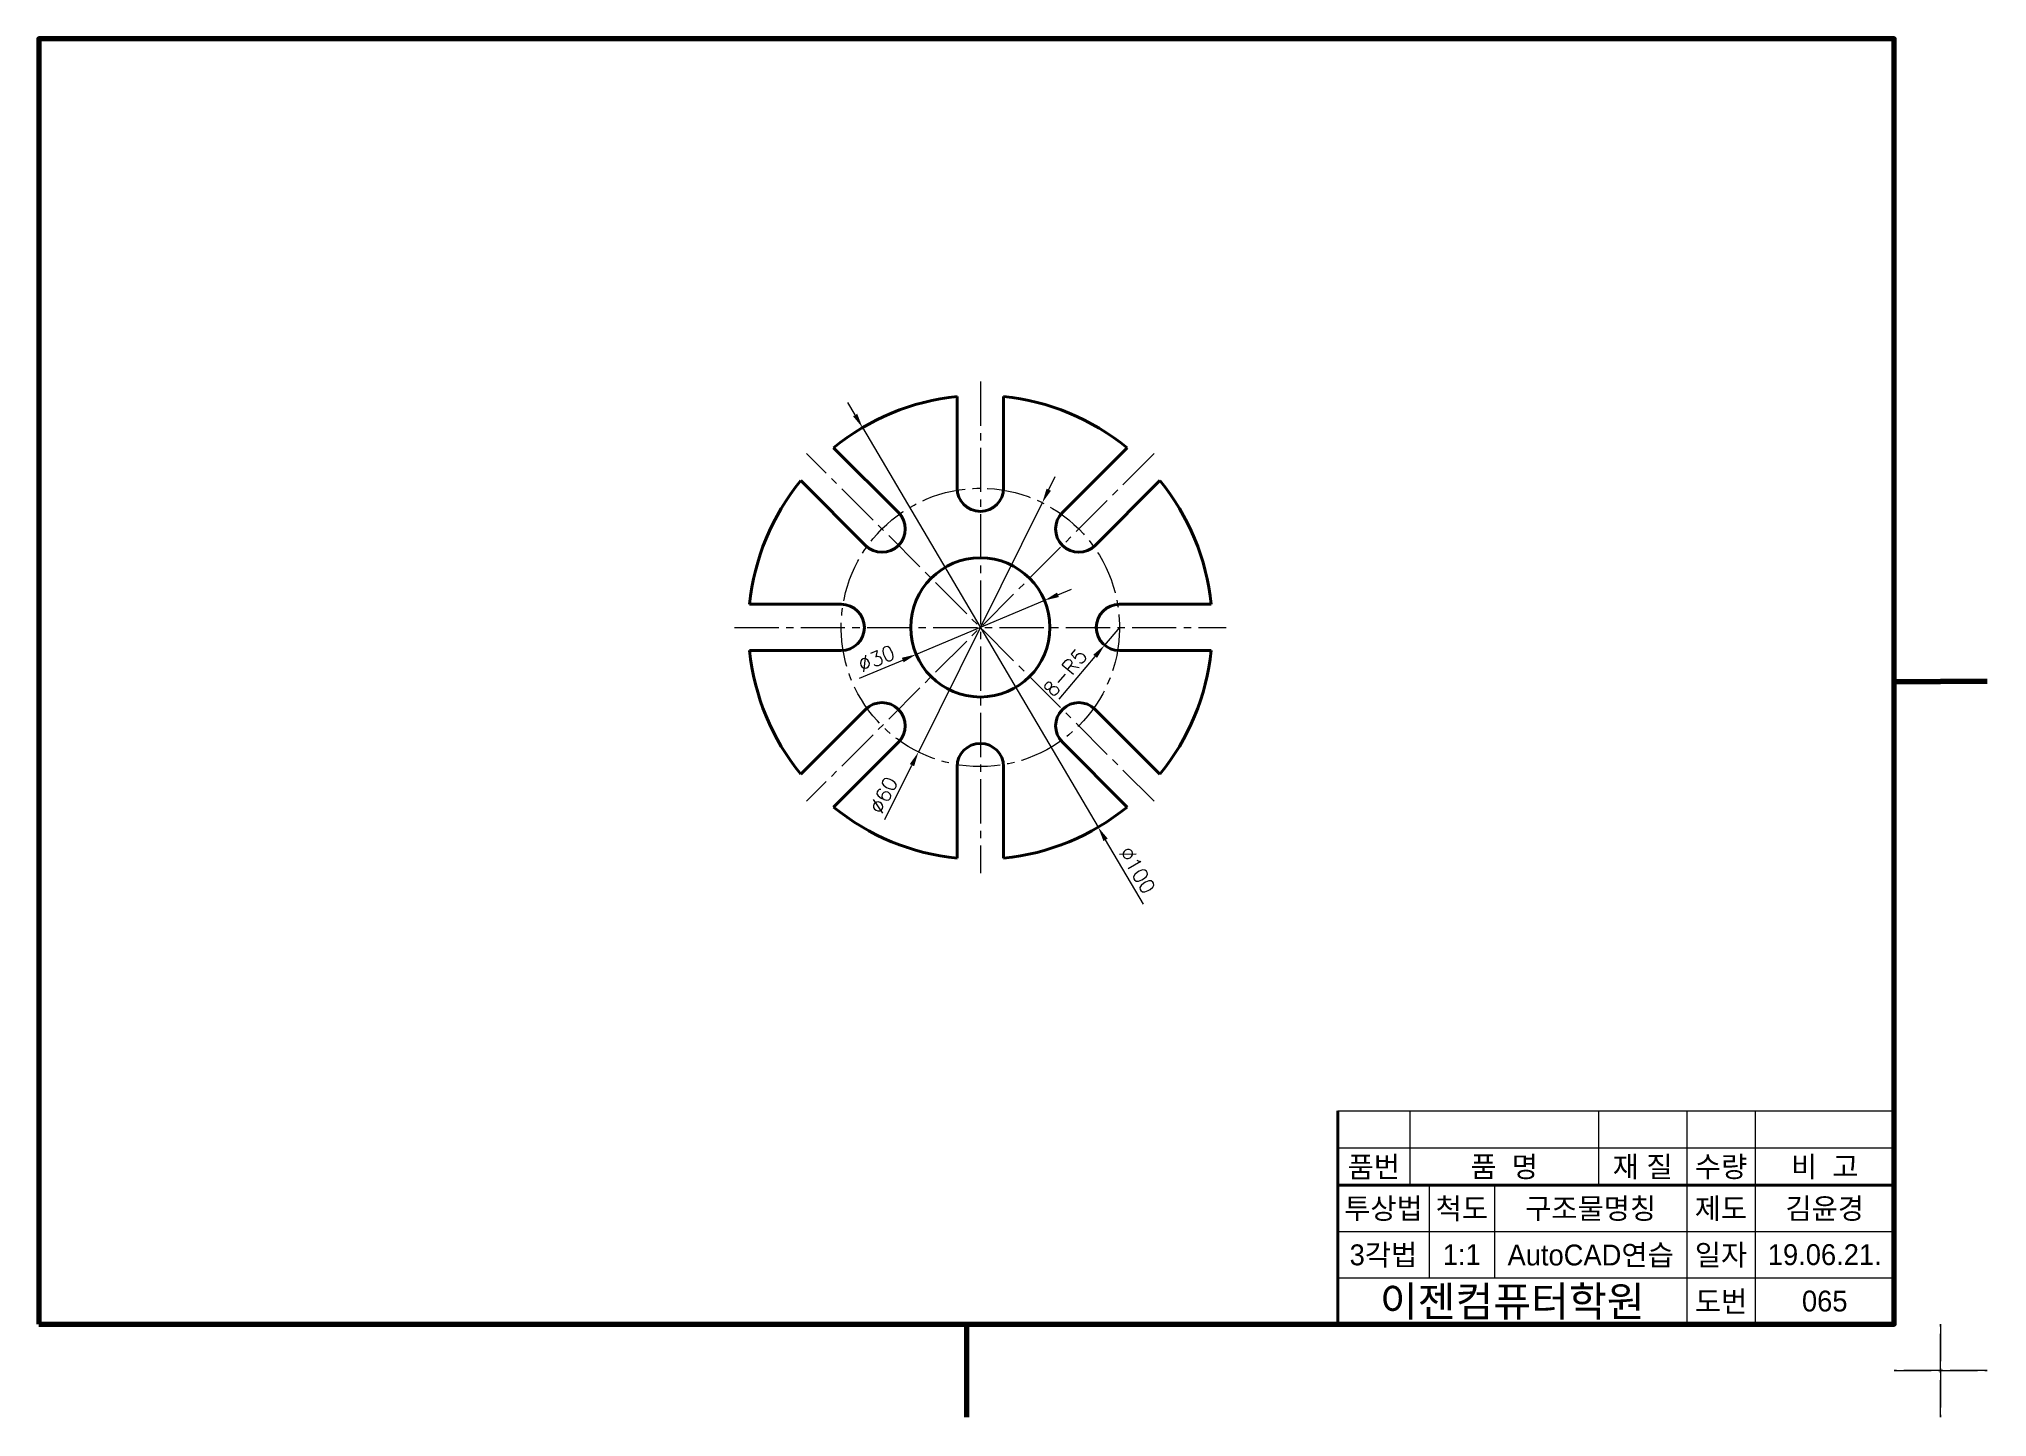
# Model space of a CAD drawing. Header units: millimetres. Extents: x 0 to 4210, y 0 to 2980.
# Drawn here: x 1690 to 2110, y 1772 to 2069 of the extents above; entities that cross this region are included whole.
import ezdxf
from ezdxf.enums import TextEntityAlignment as Align

# ---------------------------------------------------------------- set-up
doc = ezdxf.new("R2010")
doc.units = ezdxf.units.MM
doc.linetypes.add('CENTER2', pattern=[28.575, 19.05, -3.175, 3.175, -3.175])
doc.linetypes.add('PHANTOM2', pattern=[31.75, 15.875, -3.175, 3.175, -3.175, 3.175, -3.175])
for name, color, linetype, lineweight in [('가는선', 1, 'Continuous', 13), ('구분선', 1, 'PHANTOM2', 13), ('문자', 2, 'Continuous', 20), ('외곽선', 4, 'Continuous', 70), ('외형선', 3, 'Continuous', 40), ('중심선', 1, 'CENTER2', 13), ('치수선', 1, 'Continuous', 13)]:
    doc.layers.add(name, color=color, linetype=linetype, lineweight=lineweight)
doc.styles.get("Standard").update_dxf_attribs({"font": 'romans.shx'})
doc.styles.add('한글', font='')
doc.styles.get('한글').set_extended_font_data('Gulim')

msp = doc.modelspace()

# ---------------------------------------------------------------- texts
at = {"layer": '문자', "ltscale": 0.5}
for s, rotation, p in [('∅30', 22.7891, (1867.44, 1932.44)), ('8-R5', 49.9249, (1908.68, 1926.93)), ('∅60', 63.5778, (1871.73, 1901.7)), ('∅100', 300.5337, (1922.71, 1893.72))]:
    msp.add_text(s, height=3.15, rotation=rotation, dxfattribs=at).set_placement(p)
at = {"layer": '문자', "ltscale": 0.5, "style": '한글'}
for s, height, p in [('품번', 4.5, (1977.79, 1826)), ('품  명', 4.5, (2005.9, 1826)), ('재 질', 4.5, (2035.75, 1826)), ('수량', 4.5, (2052.64, 1826)), ('비  고', 4.5, (2075.01, 1826)), ('투상법', 4.5, (1979.86, 1817)), ('척도', 4.5, (1996.76, 1817)), ('구조물명칭', 4.5, (2024.54, 1817)), ('제도', 4.5, (2052.64, 1817)), ('김윤경', 4.5, (2075.01, 1817)), ('3각법', 4.5, (1979.86, 1807)), ('1:1', 4.5, (1996.76, 1807)), ('AutoCAD연습', 4.5, (2024.54, 1807)), ('일자', 4.5, (2052.64, 1807)), ('19.06.21.', 4.5, (2075.01, 1807)), ('이젠컴퓨터학원', 6.5, (2007.64, 1797)), ('도번', 4.5, (2052.64, 1797)), ('065', 4.5, (2075.01, 1797))]:
    msp.add_text(s, height=height, dxfattribs=at).set_placement(p, align=Align.MIDDLE)

# ---------------------------------------------------------------- linework, layer by layer
at = {"layer": '가는선', "ltscale": 0.5}
for p, q in [((1970, 1838), (2090, 1838)), ((1985.58, 1838), (1985.58, 1822)), ((2026.22, 1838), (2026.22, 1822)), ((2045.27, 1838), (2045.27, 1792)), ((2060.01, 1838), (2060.01, 1792)), ((1970, 1830), (2090, 1830)), ((1989.73, 1822), (1989.73, 1802)), ((2003.8, 1822), (2003.8, 1802)), ((1970, 1812), (2090, 1812)), ((1970, 1802), (2090, 1802))]:
    msp.add_line(p, q, dxfattribs=at)
at = {"layer": '구분선', "ltscale": 0.5}
for points in [[(2090, 1782), (2100, 1782), (2100, 1792)], [(2090, 1782), (2100, 1782), (2100, 1792)], [(2100, 1792), (2100, 1782), (2110, 1782)], [(2100, 1792), (2100, 1782), (2110, 1782)], [(2100, 1792), (2100, 1782), (2110, 1782)], [(2100, 1792), (2100, 1782), (2110, 1782)], [(2100, 1772), (2100, 1782), (2090, 1782)], [(2110, 1782), (2100, 1782), (2100, 1772)], [(2110, 1782), (2100, 1782), (2100, 1772)]]:
    msp.add_lwpolyline(points, dxfattribs=at)
at = {"layer": '외곽선', "ltscale": 0.5}
for p, q in [((2090, 1930.5), (2100, 1930.5)), ((2110, 1930.5), (2100, 1930.5)), ((2110, 1930.5), (2100, 1930.5)), ((2090, 1792), (2090, 1838)), ((1890, 1792), (1890, 1782)), ((1890, 1792), (1890, 1782)), ((1890, 1782), (1890, 1772))]:
    msp.add_line(p, q, dxfattribs=at)
msp.add_lwpolyline([(1690, 1792), (2090, 1792), (2090, 2069), (1690, 2069)], close=True, dxfattribs=at)
at = {"layer": '외형선', "ltscale": 0.5}
for p, q in [((1887.96, 1972.18), (1887.96, 1991.93)), ((1897.96, 1972.18), (1897.96, 1991.93)), ((1875.28, 1966.93), (1861.32, 1980.89)), ((1910.64, 1966.93), (1924.6, 1980.89)), ((1868.21, 1959.86), (1854.25, 1973.82)), ((1917.71, 1959.86), (1931.68, 1973.82)), ((1862.96, 1947.18), (1843.21, 1947.18)), ((1922.96, 1947.18), (1942.71, 1947.18)), ((1862.96, 1937.18), (1843.21, 1937.18)), ((1922.96, 1937.18), (1942.71, 1937.18)), ((1868.21, 1924.5), (1854.25, 1910.54)), ((1917.71, 1924.5), (1931.68, 1910.54)), ((1875.28, 1917.43), (1861.32, 1903.46)), ((1910.64, 1917.43), (1924.6, 1903.46)), ((1887.96, 1912.18), (1887.96, 1892.43)), ((1897.96, 1912.18), (1897.96, 1892.43)), ((1970, 1838), (1970, 1830)), ((1970, 1830), (1970, 1822)), ((1970, 1822), (2090, 1822)), ((1970, 1822), (1970, 1802)), ((1970, 1802), (1970, 1792))]:
    msp.add_line(p, q, dxfattribs=at)
msp.add_circle((1892.96, 1942.18), 15, dxfattribs=at)
for centre, radius, start, end in [((1892.96, 1942.18), 50, 95.7392, 129.2608), ((1892.96, 1942.18), 50, 50.7392, 84.2608), ((1892.96, 1942.18), 50, 140.7392, 174.2608), ((1892.96, 1972.18), 5, 180, 0), ((1892.96, 1942.18), 50, 5.7392, 39.2608), ((1871.75, 1963.39), 5, 225, 45), ((1914.18, 1963.39), 5, 135, 315), ((1862.96, 1942.18), 5, 270, 90), ((1922.96, 1942.18), 5, 90, 270), ((1892.96, 1942.18), 50, 185.7392, 219.2608), ((1892.96, 1942.18), 50, 320.7392, 354.2608), ((1871.75, 1920.97), 5, 315, 135), ((1914.18, 1920.97), 5, 45, 225), ((1892.96, 1912.18), 5, 0, 180), ((1892.96, 1942.18), 50, 230.7392, 264.2608), ((1892.96, 1942.18), 50, 275.7392, 309.2608)]:
    msp.add_arc(centre, radius, start, end, dxfattribs=at)
at = {"layer": '중심선', "ltscale": 0.5}
for p, q in [((1892.96, 1995.18), (1892.96, 1889.18)), ((1930.44, 1904.7), (1855.49, 1979.66)), ((1930.44, 1979.66), (1855.49, 1904.7)), ((1839.96, 1942.18), (1945.96, 1942.18))]:
    msp.add_line(p, q, dxfattribs=at)
msp.add_circle((1892.96, 1942.18), 30, dxfattribs=at)
at = {"layer": '치수선', "ltscale": 0.5}
for p, q in [((1865.96, 1987.96), (1864.36, 1990.67)), ((1867.56, 1985.24), (1918.36, 1899.11)), ((1907.71, 1971.87), (1909.11, 1974.69)), ((1906.31, 1969.04), (1879.61, 1915.31)), ((1909.7, 1949.21), (1912.6, 1950.43)), ((1906.79, 1947.99), (1879.13, 1936.37)), ((1922.96, 1942.18), (1919.74, 1938.35)), ((1866.9, 1931.23), (1876.23, 1935.15)), ((1909.97, 1926.73), (1917.71, 1935.94)), ((1872.38, 1900.76), (1878.21, 1912.49)), ((1928.14, 1882.53), (1919.96, 1896.4))]:
    msp.add_line(p, q, dxfattribs=at)
for points in [[(1866.41, 1988.22), (1865.51, 1987.69), (1867.56, 1985.24)], [(1907.24, 1972.1), (1908.18, 1971.63), (1906.31, 1969.04)], [(1909.49, 1949.69), (1909.9, 1948.72), (1906.79, 1947.99)], [(1876.03, 1935.63), (1876.43, 1934.66), (1879.13, 1936.37)], [(1917.31, 1936.28), (1918.12, 1935.6), (1919.74, 1938.35)], [(1877.74, 1912.72), (1878.68, 1912.26), (1879.61, 1915.31)], [(1920.42, 1896.67), (1919.51, 1896.13), (1918.36, 1899.11)]]:
    msp.add_solid(points, dxfattribs=at)

msp.set_redraw_order([(e.dxf.handle, doc.entitydb.next_handle()) for e in msp.query("TEXT MTEXT ATTDEF DIMENSION ARC_DIMENSION")])  # texts and dimensions are drawn at this point

doc.saveas('drawing.dxf')
